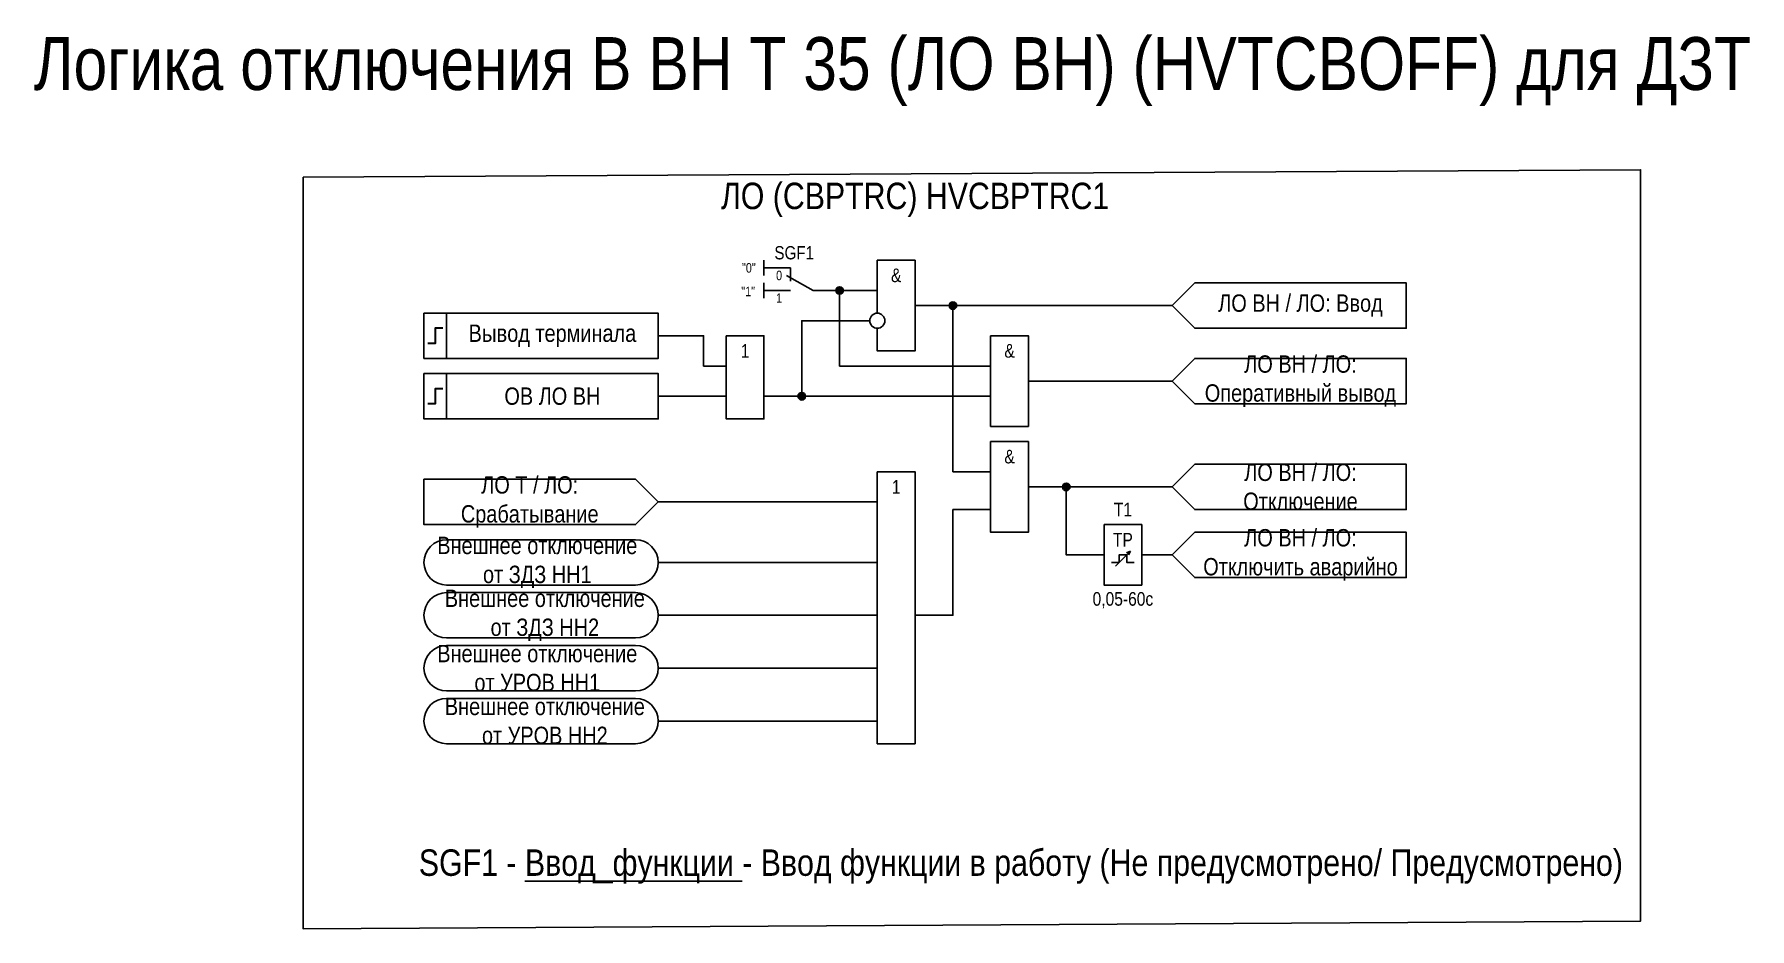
# Model space of a CAD drawing. Header units: millimetres. Extents: x -1143 to 1170, y -154 to 695.
# Drawn here: x 407.4 to 634.4, y 522.5 to 640.9 of the extents above; entities that cross this region are included whole.
import ezdxf
from ezdxf.enums import TextEntityAlignment as Align

# ---------------------------------------------------------------- set-up
doc = ezdxf.new("R2010")
doc.units = ezdxf.units.MM
doc.layers.add('TEXT', color=7, linetype='Continuous', lineweight=25)
doc.layers.add('Основная', color=7, linetype='Continuous')
doc.styles.add('2.5_Gost_RD', font='ARIALN.TTF', dxfattribs={"height": 2.5})
doc.styles.add('3.5_Gost_RD', font='ARIALN.TTF', dxfattribs={"height": 3.5})
doc.styles.add('Вывод', font='ARIALN.TTF', dxfattribs={"height": 2.5})
doc.styles.add('Компонент', font='ARIALN.TTF', dxfattribs={"height": 3.5})

msp = doc.modelspace()

# ---------------------------------------------------------------- texts
at = {"color": 30, "ltscale": 100, "true_color": 0xf7931d, "style": '3.5_Gost_RD'}
for s, insert, char_height, width, attachment_point in [('{\\C3;Логика отключения В ВН Т 35 (ЛО ВН) (HVTCBOFF) для ДЗТ}', (521, 636), 7, 285.4996, 5), ('SGF1 - {\\LВвод_функции} - Ввод функции в работу (Не предусмотрено/ Предусмотрено)', (538, 533), 3.5, 168.2536, 2)]:
    msp.add_mtext(s, dxfattribs=dict(at, insert=insert, char_height=char_height, width=width, attachment_point=attachment_point))
at = {"ltscale": 100, "attachment_point": 5}
for s, insert, char_height, width, style in [('ЛО (CBPTRC) {\\C6;HVCBPTRC1}', (524, 619), 3.5, 140, '3.5_Gost_RD'), ('&', (521.5, 609), 1.8, 5, '2.5_Gost_RD'), ('Вывод терминала', (476, 601), 2.3, 28, '2.5_Gost_RD'), ('1', (501.5, 599), 1.8, 5, '2.5_Gost_RD'), ('&', (536.5, 599), 1.8, 5, '2.5_Gost_RD'), ('&', (536.5, 585), 1.8, 5, '2.5_Gost_RD'), ('1', (521.5, 581), 1.8, 5, '2.5_Gost_RD'), ('T1', (551.5, 578), 1.8, 5, '2.5_Gost_RD'), ('Внешнее отключение от ЗДЗ НН1', (474, 571), 2.3, 29.0159, '2.5_Gost_RD'), ('TP', (551.5, 574), 1.8, 5, '2.5_Gost_RD'), ('Внешнее отключение от ЗДЗ НН2', (475, 564), 2.3, 27.4039, '2.5_Gost_RD'), ('0,05-60с', (551.5, 566), 1.8, 5, '2.5_Gost_RD'), ('Внешнее отключение от УРОВ НН1', (474, 557), 2.3, 28.5199, '2.5_Gost_RD'), ('Внешнее отключение от УРОВ НН2', (475, 550), 2.3, 27.6519, '2.5_Gost_RD')]:
    msp.add_mtext(s, dxfattribs=dict(at, insert=insert, char_height=char_height, width=width, style=style))
at = {"ltscale": 100, "insert": (501, 607.5), "char_height": 1.25, "attachment_point": 1, "style": '3.5_Gost_RD'}
msp.add_mtext_dynamic_manual_height_columns('"1"', width=2, gutter_width=17.5, heights=[0], dxfattribs=at)
at = {"layer": 'TEXT', "ltscale": 100, "char_height": 2.3, "attachment_point": 5, "style": '2.5_Gost_RD'}
for s, insert, width in [('ЛО ВН / ЛО: Ввод', (575, 605), 28), ('ЛО ВН / ЛО: Оперативный вывод', (575, 595), 28), ('ЛО ВН / ЛО: Отключение', (575, 581), 28), ('ЛО ВН / ЛО: Отключить аварийно', (575, 572), 28.1792)]:
    msp.add_mtext(s, dxfattribs=dict(at, insert=insert, width=width))
at = {"layer": 'TEXT', "color": 0, "ltscale": 100, "insert": (476, 593), "char_height": 2.3, "width": 28, "attachment_point": 5, "style": '2.5_Gost_RD'}
msp.add_mtext('{\\C256;ОВ ЛО ВН}', dxfattribs=at)
at = {"layer": 'Основная', "color": 0, "ltscale": 100, "insert": (473, 579), "char_height": 2.3, "width": 28, "attachment_point": 5, "style": '2.5_Gost_RD'}
msp.add_mtext('{\\C256;ЛО Т / ЛО: Срабатывание}', dxfattribs=at)

# ---------------------------------------------------------------- blocks, each defined once
blk = doc.blocks.new('Точка')
at = {"ltscale": 100}
h = blk.add_hatch(color=256, dxfattribs=at)
h.dxf.hatch_style = 1
edge = h.paths.add_edge_path()
edge.add_arc((0, 0), 0.5, 0, 360)
blk.add_circle((0, 0), 0.5, dxfattribs=at)
blk = doc.blocks.new('*U958')
at = {"layer": 'Основная', "ltscale": 0.35}
blk.add_line((6, 6), (6, 2.5), dxfattribs=at)
at = {"layer": 'Основная', "color": 0}
blk.add_line((0, 0), (7, 4), dxfattribs=at)
blk = doc.blocks.new('*U985')
at = {"layer": 'Основная', "color": 0}
for p, q in [((-3, 6), (-9, 6)), ((-3, 0), (-9, 0)), ((9, 0), (3, 0))]:
    blk.add_line(p, q, dxfattribs=at)
at = {"layer": 'Основная', "ltscale": 0.25, "xscale": -1}
blk.add_blockref('*U958', (3, 0), dxfattribs=at)
at = {"layer": 'Основная'}
for tag, height, style, p in [('ОУ', 3.5, 'Компонент', (-2, 10)), ('В1', 2.5, 'Вывод', (-14, 6)), ('В2', 2.5, 'Вывод', (-6, 4)), ('В3', 2.5, 'Вывод', (-6, -2))]:
    blk.add_attdef(tag, text='', height=height, dxfattribs=dict(at, style=style)).set_placement(p, align=Align.MIDDLE_CENTER)

# ---------------------------------------------------------------- linework, layer by layer
at = {"ltscale": 100}
for p, q in [((504, 611), (504, 609)), ((504, 610), (505, 610)), ((504, 608), (504, 606)), ((504, 607), (505, 607)), ((561, 584), (558, 581)), ((558, 581), (561, 578)), ((550.5, 570.5), (552.5, 572.5)), ((552.5, 572.5), (551.99, 572.25)), ((552.5, 572.5), (552.26, 572.02)), ((490, 571), (519, 571)), ((490, 564), (519, 564)), ((490, 557), (519, 557)), ((490, 550), (519, 550))]:
    msp.add_line(p, q, dxfattribs=at)
at = {"color": 3, "ltscale": 100}
msp.add_lwpolyline([(443, 622), (620, 623), (620, 523.5), (443, 522.5)], close=True, dxfattribs=at)
at = {"ltscale": 100}
for points in [[(519, 604), (519, 611), (524, 611), (524, 599), (519, 599), (519, 602)], [(511, 607), (519, 607)], [(511, 607), (514, 607), (514, 597), (534, 597)], [(558, 605), (561, 608), (589, 608), (589, 602), (561, 602), (558, 605)], [(524, 605), (558, 605)], [(524, 605), (529, 605), (529, 583), (534, 583)], [(504, 593), (509, 593), (509, 603), (518, 603)], [(490, 601), (496, 601), (496, 597), (499, 597)], [(558, 595), (561, 598), (589, 598), (589, 592), (561, 592), (558, 595)], [(539, 595), (558, 595)], [(490, 593), (494, 593), (494, 593), (499, 593)], [(504, 593), (534, 593)], [(558, 581), (561, 584), (589, 584), (589, 578), (561, 578), (558, 581)], [(490, 579), (487, 582), (459, 582), (459, 576), (487, 576), (490, 579)], [(490, 579), (519, 579)], [(539, 581), (558, 581)], [(539, 581), (544, 581), (544, 572), (549, 572)], [(524, 564), (529, 564), (529, 578), (534, 578)], [(558, 572), (561, 575), (589, 575), (589, 569), (561, 569), (558, 572)], [(550, 571), (551, 571), (551, 572), (552, 572), (552, 571), (553, 571)], [(554, 572), (558, 572)]]:
    msp.add_lwpolyline(points, dxfattribs=at)
for points in [[(459, 604), (462, 604), (462, 598), (459, 598)], [(459, 604), (490, 604), (490, 598), (459, 598)], [(499, 601), (504, 601), (504, 590), (499, 590)], [(534, 601), (539, 601), (539, 589), (534, 589)], [(459, 596), (462, 596), (462, 590), (459, 590)], [(459, 596), (490, 596), (490, 590), (459, 590)], [(534, 587), (539, 587), (539, 575), (534, 575)], [(519, 583), (524, 583), (524, 547), (519, 547)], [(549, 576), (554, 576), (554, 568), (549, 568)]]:
    msp.add_lwpolyline(points, close=True, dxfattribs=at)
at = {"lineweight": 30, "ltscale": 100}
for points in [[(461.5, 602), (460.5, 602), (460.5, 600), (459.5, 600)], [(461.5, 594), (460.5, 594), (460.5, 592), (459.5, 592)]]:
    msp.add_lwpolyline(points, dxfattribs=at)
at = {"ltscale": 100}
for points in [[(462, 568, -1), (462, 574), (487, 574, -1), (487, 568)], [(462, 561, -1), (462, 567), (487, 567, -1), (487, 561)], [(462, 554, -1), (462, 560), (487, 560, -1), (487, 554)], [(462, 547, -1), (462, 553), (487, 553, -1), (487, 547)]]:
    msp.add_lwpolyline(points, format="xyb", close=True, dxfattribs=at)
msp.add_circle((519, 603), 1)

# ---------------------------------------------------------------- block references
for p in [(514, 607), (529, 605), (509, 593), (544, 581)]:
    msp.add_blockref('Точка', p, dxfattribs=at)
at = {"layer": 'Основная', "ltscale": 0.25, "xscale": 0.5, "yscale": 0.5, "zscale": 0.5}
msp.add_blockref('*U985', (509, 607), dxfattribs=at).add_auto_attribs({'ОУ': 'SGF1', 'В1': '"0"', 'В2': '0', 'В3': '1'})

msp.set_redraw_order([(e.dxf.handle, doc.entitydb.next_handle()) for e in msp.query("TEXT MTEXT ATTDEF DIMENSION ARC_DIMENSION")])  # texts and dimensions are drawn at this point

doc.saveas('drawing.dxf')
